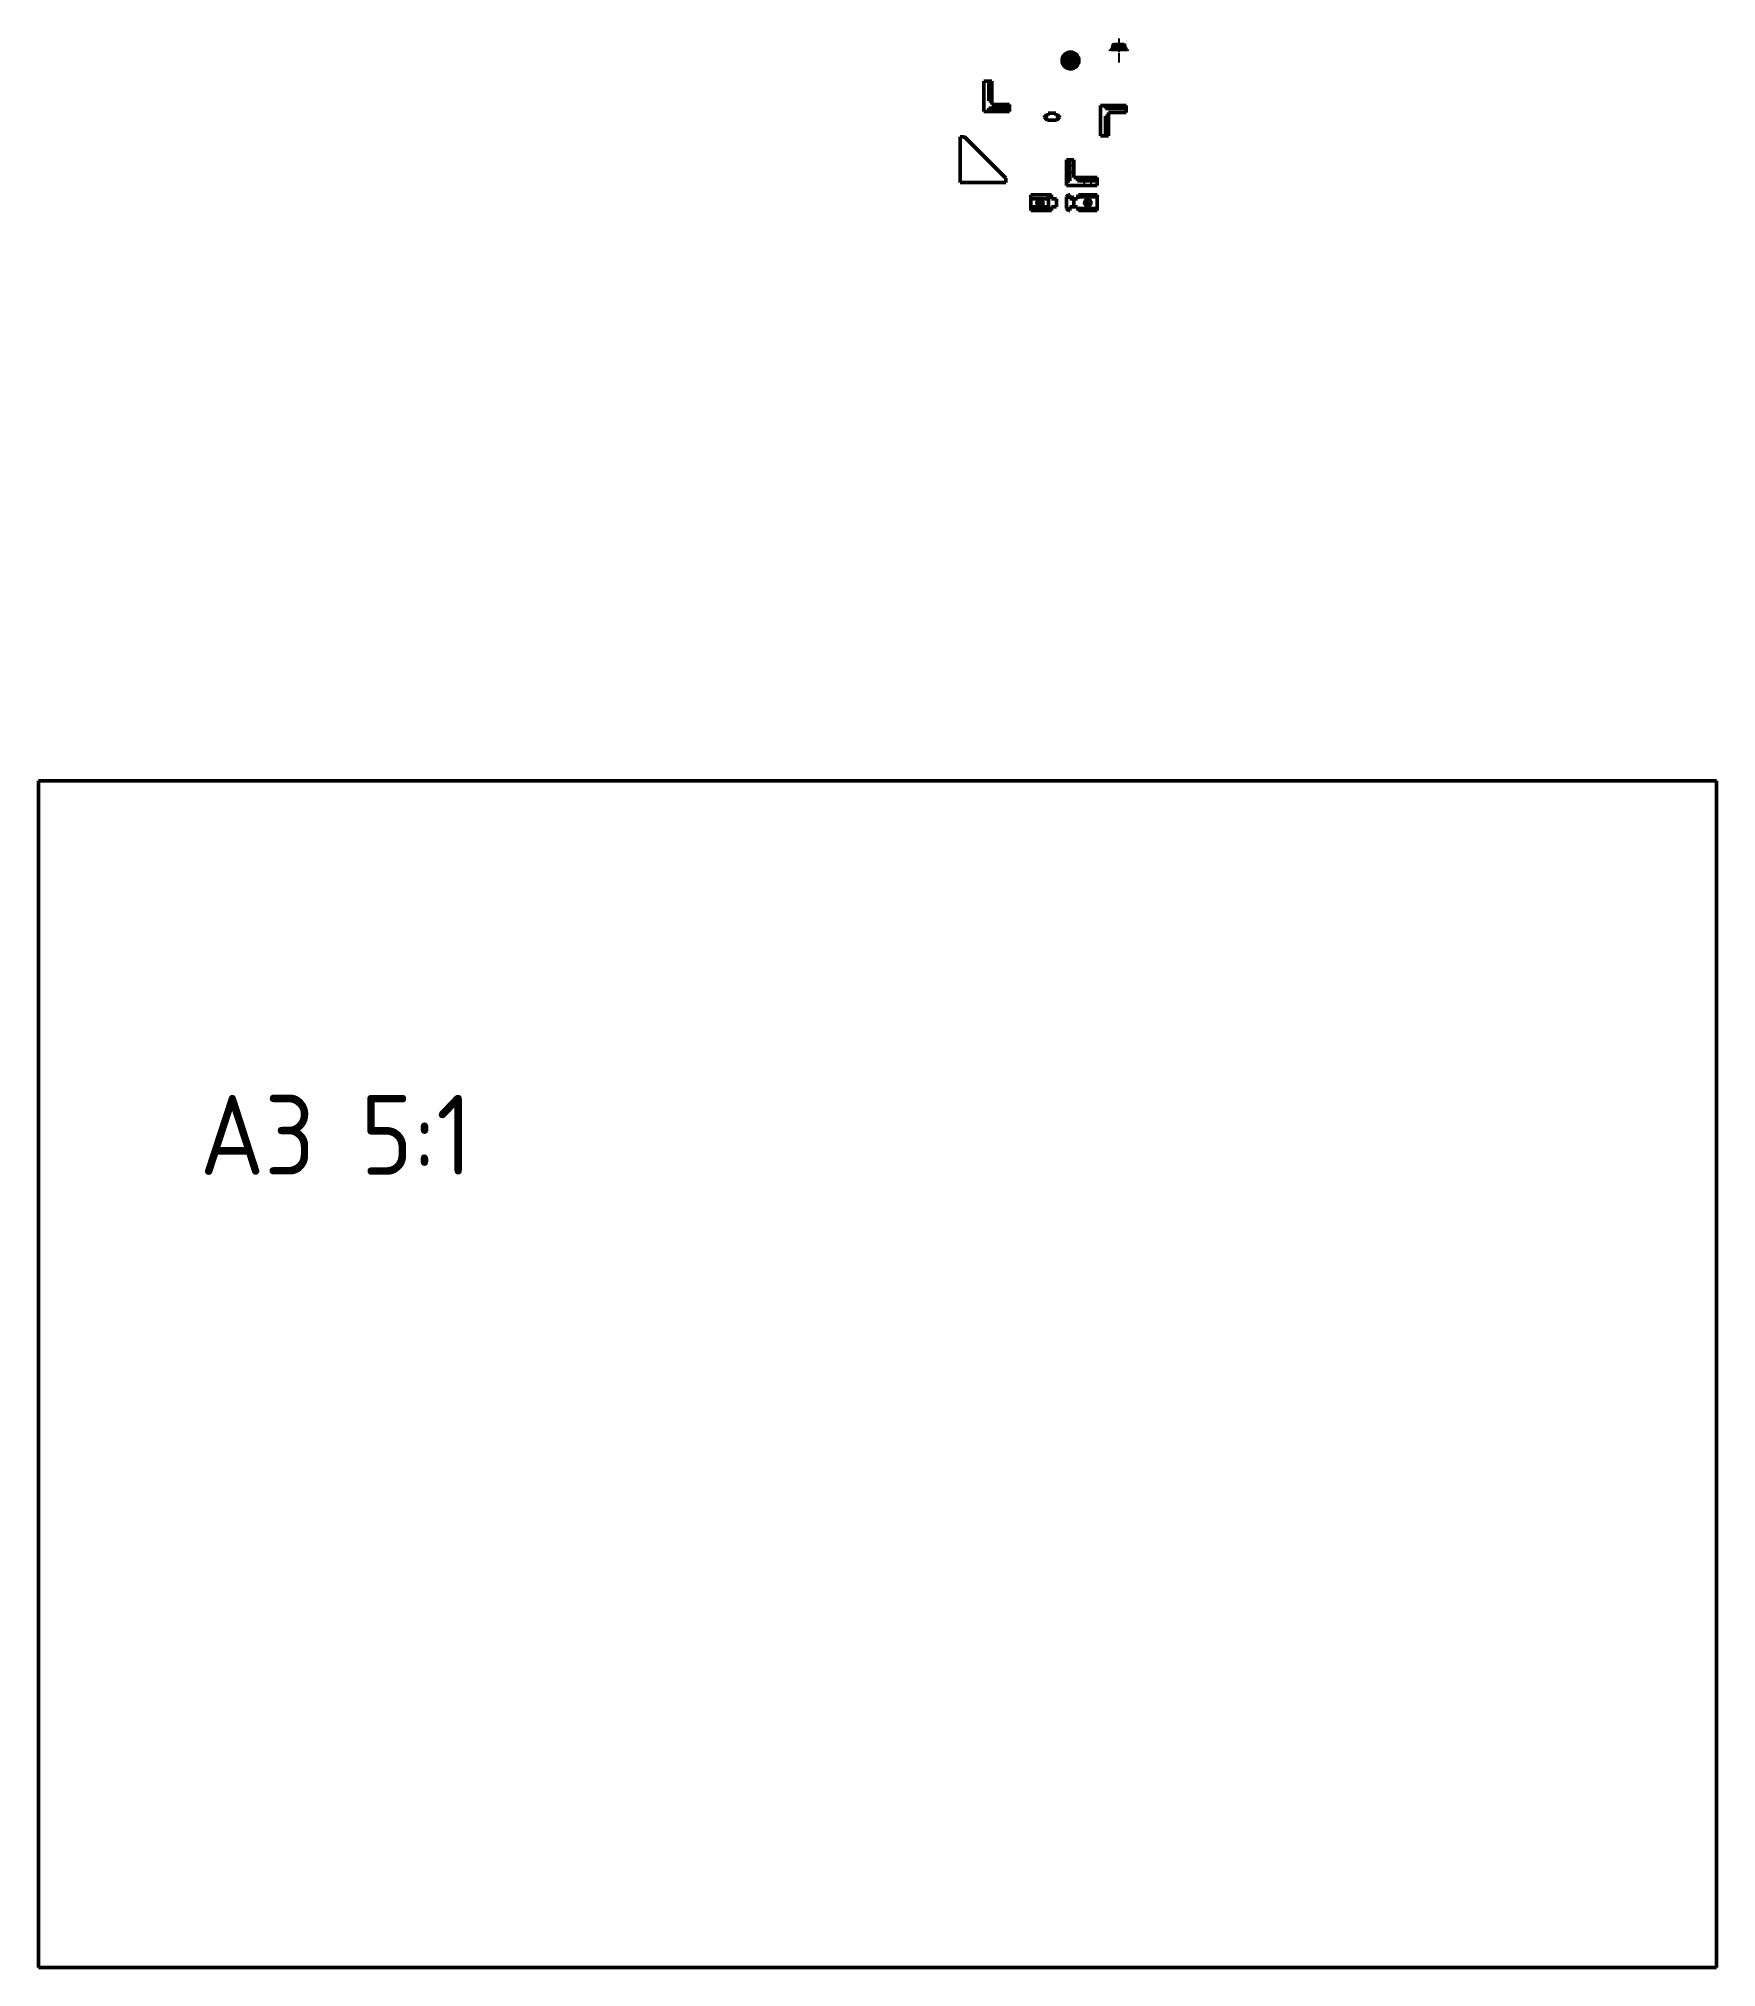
# Model space of a CAD drawing. Header units: millimetres. Extents: x 3537 to 7300, y -380 to 3324.
# Drawn here: x 5200 to 7300, y -380 to 2034 of the extents above; entities that cross this region are included whole.
import ezdxf

# ---------------------------------------------------------------- set-up
doc = ezdxf.new("R2010")
doc.units = ezdxf.units.MM
doc.linetypes.add('AM_ISO08W050', pattern=[18, 12, -1.5, 3, -1.5])
doc.linetypes.add('AM_ISO08W050x2', pattern=[9, 6, -0.75, 1.5, -0.75])
for name, color, linetype, lineweight in [('AM_0', 7, 'Continuous', 50), ('AM_4', 3, 'Continuous', 25), ('AM_7', 4, 'AM_ISO08W050', 25), ('AM_8', 1, 'AM_ISO08W050x2', 25), ('MAIN-1', 7, 'Continuous', 50)]:
    doc.layers.add(name, color=color, linetype=linetype, lineweight=lineweight)
doc.styles.get("Standard").update_dxf_attribs({"font": 'geniso.shx'})

msp = doc.modelspace()

# ---------------------------------------------------------------- texts
at = {"layer": 'AM_0', "insert": (5401.837, 711.618), "char_height": 100, "attachment_point": 1}
msp.add_mtext_dynamic_manual_height_columns('A3 5:1', width=1422.99, gutter_width=12.5, heights=[0], dxfattribs=at)

# ---------------------------------------------------------------- blocks, each defined once
blk = doc.blocks.new('*U16')
at = {"layer": 'AM_0'}
blk.add_arc((0, -0.25), 0.5, 0, 180, dxfattribs=at)
blk = doc.blocks.new('*U17')
at = {"layer": 'AM_0', "color": 0, "linetype": 'ByBlock', "lineweight": -2, "transparency": 16777216}
for p, rotation in [((5194.5, 2209.2), 59.99999999999999), ((5194.5, 2206), 120), ((5197.2, 2204.4), 180), ((5199.9, 2209.2), 300.0000000000001), ((5199.9, 2206), 240)]:
    blk.add_blockref('*U16', p, dxfattribs=dict(at, rotation=rotation))
blk.add_blockref('*U16', (5197.2, 2210.7), dxfattribs=at)
blk = doc.blocks.new('*U18')
at = {"layer": 'AM_0'}
blk.add_arc((1.4, 0), 1.61, 140.8659, 219.134, dxfattribs=at)
blk = doc.blocks.new('*U19')
at = {"layer": 'AM_0', "color": 0, "linetype": 'ByBlock', "lineweight": -2, "transparency": 16777216}
for p, rotation in [((5194.6, 2207.6), 180), ((5195.9, 2209.8), 120), ((5195.9, 2205.3), 239.9999999999999), ((5198.5, 2209.8), 59.99999999999996), ((5198.5, 2205.3), 299.9999999999998)]:
    blk.add_blockref('*U18', p, dxfattribs=dict(at, rotation=rotation))
blk.add_blockref('*U18', (5199.8, 2207.6), dxfattribs=at)

# ---------------------------------------------------------------- linework, layer by layer
at = {"layer": 'AM_0'}
for p, q in [((5199.981, 1104.614), (5199.981, -380.386)), ((7299.981, 1104.614), (5199.981, 1104.614)), ((7299.981, -380.386), (7299.981, 1104.614)), ((5199.981, -380.386), (7299.981, -380.386))]:
    msp.add_line(p, q, dxfattribs=at)
for centre in [(6453.398, 1828.062), (6513.23, 1828.081)]:
    msp.add_circle(centre, 4, dxfattribs=at)
at = {"layer": 'AM_4'}
for centre in [(6453.398, 1828.062), (6513.23, 1828.081)]:
    msp.add_arc(centre, 3, 76.629246, 9.151646, dxfattribs=at)
at = {"layer": 'AM_7'}
for p, q in [((6552.081, 2033.545), (6552.081, 2003.016)), ((6448.673, 1828.062), (6458.189, 1828.062)), ((6453.398, 1823.337), (6453.398, 1832.852)), ((6508.505, 1828.081), (6518.02, 1828.081)), ((6513.23, 1823.355), (6513.23, 1832.871))]:
    msp.add_line(p, q, dxfattribs=at)
at = {"layer": 'AM_8'}
for p, q in [((6495.73, 1874.116), (6486.73, 1874.116)), ((6495.73, 1866.116), (6486.73, 1866.116)), ((6509.23, 1849.616), (6509.23, 1859.616)), ((6517.23, 1849.616), (6517.23, 1859.616)), ((6490.73, 1832.981), (6495.561, 1836.558))]:
    msp.add_line(p, q, dxfattribs=at)
at = {"layer": 'MAIN-1'}
for p, q in [((6484.09, 2006.147), (6481.095, 2006.147)), ((6487.842, 2012.647), (6484.09, 2006.147)), ((6484.09, 2006.147), (6484.365, 2006.624)), ((6484.09, 2006.147), (6487.842, 1999.647)), ((6484.09, 2006.147), (6484.09, 2006.147)), ((6484.366, 2005.668), (6484.09, 2006.147)), ((6484.365, 2006.624), (6484.645, 2007.11)), ((6484.649, 2005.178), (6484.366, 2005.668)), ((6484.645, 2007.11), (6484.932, 2007.606)), ((6484.937, 2004.679), (6484.649, 2005.178)), ((6484.932, 2007.606), (6485.225, 2008.113)), ((6485.23, 2004.172), (6484.937, 2004.679)), ((6485.225, 2008.113), (6485.526, 2008.634)), ((6485.528, 2003.655), (6485.23, 2004.172)), ((6485.526, 2008.634), (6485.832, 2009.164)), ((6485.832, 2003.129), (6485.528, 2003.655)), ((6485.832, 2009.164), (6486.1, 2009.629)), ((6486.1, 2009.629), (6486.404, 2010.155)), ((6486.404, 2010.155), (6486.702, 2010.672)), ((6486.702, 2010.672), (6486.995, 2011.179)), ((6486.995, 2011.179), (6487.283, 2011.678)), ((6487.283, 2011.678), (6487.566, 2012.168)), ((6487.566, 2012.168), (6487.842, 2012.647)), ((6495.348, 2012.647), (6487.842, 2012.647)), ((6487.842, 2012.647), (6487.842, 2012.647)), ((6487.842, 2012.647), (6488.392, 2012.647)), ((6488.392, 2012.647), (6488.958, 2012.647)), ((6488.958, 2012.647), (6489.536, 2012.647)), ((6489.536, 2012.647), (6490.122, 2012.647)), ((6490.122, 2012.647), (6490.718, 2012.647)), ((6490.718, 2012.647), (6491.326, 2012.647)), ((6491.326, 2012.647), (6491.864, 2012.647)), ((6491.595, 2016.647), (6491.595, 2016.647)), ((6491.595, 2009.547), (6491.595, 2009.547)), ((6491.864, 2012.647), (6492.47, 2012.647)), ((6492.47, 2012.647), (6493.067, 2012.647)), ((6493.067, 2012.647), (6493.655, 2012.647)), ((6493.655, 2012.647), (6494.235, 2012.647)), ((6494.235, 2012.647), (6494.8, 2012.647)), ((6494.8, 2012.647), (6495.348, 2012.647)), ((6499.101, 2006.147), (6495.348, 2012.647)), ((6495.348, 2012.647), (6495.348, 2012.647)), ((6495.348, 2012.647), (6495.623, 2012.17)), ((6495.348, 1999.647), (6499.101, 2006.147)), ((6495.623, 2012.17), (6495.904, 2011.684)), ((6495.904, 2011.684), (6496.19, 2011.188)), ((6496.19, 2011.188), (6496.483, 2010.68)), ((6496.483, 2010.68), (6496.784, 2010.159)), ((6496.784, 2010.159), (6497.09, 2009.629)), ((6497.09, 2009.629), (6497.359, 2009.164)), ((6497.359, 2009.164), (6497.662, 2008.638)), ((6497.664, 2003.659), (6497.359, 2003.129)), ((6497.662, 2008.638), (6497.96, 2008.122)), ((6497.965, 2004.18), (6497.664, 2003.659)), ((6497.96, 2008.122), (6498.253, 2007.615)), ((6498.258, 2004.688), (6497.965, 2004.18)), ((6498.253, 2007.615), (6498.542, 2007.115)), ((6498.545, 2005.184), (6498.258, 2004.688)), ((6498.542, 2007.115), (6498.824, 2006.625)), ((6498.825, 2005.67), (6498.545, 2005.184)), ((6498.824, 2006.625), (6499.101, 2006.147)), ((6499.101, 2006.147), (6498.825, 2005.67)), ((6499.101, 2006.147), (6502.095, 2006.147)), ((6499.101, 2006.147), (6499.101, 2006.147)), ((6552.081, 2019.745), (6541.581, 2019.745)), ((6541.581, 2019.745), (6552.081, 2019.745)), ((6541.581, 2018.045), (6541.581, 2019.745)), ((6545.576, 2026.045), (6544.576, 2025.045)), ((6544.852, 2025.305), (6544.576, 2025.045)), ((6544.576, 2025.045), (6544.851, 2025.304)), ((6544.576, 2025.045), (6544.576, 2020.688)), ((6544.851, 2025.304), (6545.132, 2025.534)), ((6545.135, 2025.537), (6544.852, 2025.305)), ((6545.132, 2025.534), (6545.418, 2025.729)), ((6545.423, 2025.732), (6545.135, 2025.537)), ((6545.418, 2025.729), (6545.711, 2025.883)), ((6545.716, 2025.886), (6545.423, 2025.732)), ((6546.318, 2026.045), (6545.576, 2026.045)), ((6545.576, 2026.045), (6546.318, 2026.045)), ((6545.711, 2025.883), (6546.012, 2025.991)), ((6546.014, 2025.991), (6545.716, 2025.886)), ((6546.012, 2025.991), (6546.318, 2026.045)), ((6546.318, 2026.045), (6546.014, 2025.991)), ((6546.318, 2026.045), (6546.587, 2026.045)), ((6546.587, 2026.045), (6546.318, 2026.045)), ((6546.587, 2026.045), (6546.89, 2025.991)), ((6546.892, 2025.991), (6546.587, 2026.045)), ((6546.587, 2026.045), (6551.813, 2026.045)), ((6551.813, 2026.045), (6546.587, 2026.045)), ((6546.89, 2025.991), (6547.188, 2025.886)), ((6547.193, 2025.883), (6546.892, 2025.991)), ((6547.188, 2025.886), (6547.481, 2025.732)), ((6547.486, 2025.729), (6547.193, 2025.883)), ((6547.481, 2025.732), (6547.77, 2025.537)), ((6547.773, 2025.534), (6547.486, 2025.729)), ((6547.77, 2025.537), (6548.052, 2025.305)), ((6548.053, 2025.304), (6547.773, 2025.534)), ((6548.052, 2025.305), (6548.329, 2025.045)), ((6548.329, 2025.045), (6548.053, 2025.304)), ((6548.329, 2025.045), (6548.879, 2025.304)), ((6548.879, 2025.304), (6548.329, 2025.045)), ((6548.329, 2025.045), (6548.329, 2020.688)), ((6548.329, 2025.045), (6548.329, 2020.688)), ((6552.081, 2026.045), (6548.681, 2026.045)), ((6548.879, 2025.304), (6549.444, 2025.536)), ((6549.444, 2025.536), (6548.879, 2025.304)), ((6549.444, 2025.536), (6550.022, 2025.732)), ((6550.022, 2025.732), (6549.444, 2025.536)), ((6550.022, 2025.732), (6550.608, 2025.885)), ((6550.608, 2025.885), (6550.022, 2025.732)), ((6550.608, 2025.885), (6551.205, 2025.991)), ((6551.205, 2025.991), (6550.608, 2025.885)), ((6551.205, 2025.991), (6551.813, 2026.045)), ((6551.813, 2026.045), (6551.205, 2025.991)), ((6551.813, 2026.045), (6552.35, 2026.045)), ((6552.35, 2026.045), (6551.813, 2026.045)), ((6555.481, 2026.045), (6552.081, 2026.045)), ((6552.081, 2018.045), (6552.081, 2026.045)), ((6552.081, 2018.045), (6552.081, 2026.045)), ((6562.581, 2019.745), (6552.081, 2019.745)), ((6552.081, 2019.745), (6552.081, 2018.045)), ((6552.081, 2019.745), (6562.581, 2019.745)), ((6552.081, 2019.745), (6552.081, 2018.045)), ((6552.35, 2026.045), (6552.956, 2025.992)), ((6552.956, 2025.992), (6552.35, 2026.045)), ((6552.35, 2026.045), (6557.576, 2026.045)), ((6552.35, 2026.045), (6557.576, 2026.045)), ((6552.956, 2025.992), (6553.553, 2025.886)), ((6553.553, 2025.886), (6552.956, 2025.992)), ((6553.553, 2025.886), (6554.142, 2025.732)), ((6554.142, 2025.732), (6553.553, 2025.886)), ((6554.142, 2025.732), (6554.722, 2025.534)), ((6554.722, 2025.534), (6554.142, 2025.732)), ((6554.722, 2025.534), (6555.286, 2025.303)), ((6555.286, 2025.303), (6554.722, 2025.534)), ((6555.286, 2025.303), (6555.834, 2025.045)), ((6555.834, 2025.045), (6555.286, 2025.303)), ((6556.111, 2025.305), (6555.834, 2025.045)), ((6555.834, 2025.045), (6556.11, 2025.304)), ((6555.834, 2025.045), (6555.834, 2020.688)), ((6555.834, 2025.045), (6555.834, 2020.688)), ((6556.11, 2025.304), (6556.39, 2025.534)), ((6556.393, 2025.537), (6556.111, 2025.305)), ((6556.39, 2025.534), (6556.677, 2025.729)), ((6556.682, 2025.732), (6556.393, 2025.537)), ((6556.677, 2025.729), (6556.97, 2025.883)), ((6556.975, 2025.886), (6556.682, 2025.732)), ((6556.97, 2025.883), (6557.271, 2025.991)), ((6557.273, 2025.991), (6556.975, 2025.886)), ((6557.271, 2025.991), (6557.576, 2026.045)), ((6557.576, 2026.045), (6557.273, 2025.991)), ((6557.576, 2026.045), (6557.845, 2026.045)), ((6557.845, 2026.045), (6557.576, 2026.045)), ((6557.845, 2026.045), (6558.149, 2025.991)), ((6558.151, 2025.991), (6557.845, 2026.045)), ((6557.845, 2026.045), (6558.587, 2026.045)), ((6558.587, 2026.045), (6557.845, 2026.045)), ((6558.149, 2025.991), (6558.447, 2025.886)), ((6558.452, 2025.883), (6558.151, 2025.991)), ((6558.447, 2025.886), (6558.74, 2025.732)), ((6558.745, 2025.729), (6558.452, 2025.883)), ((6559.587, 2025.045), (6558.587, 2026.045)), ((6558.74, 2025.732), (6559.028, 2025.537)), ((6559.031, 2025.534), (6558.745, 2025.729)), ((6559.028, 2025.537), (6559.311, 2025.305)), ((6559.312, 2025.304), (6559.031, 2025.534)), ((6559.311, 2025.305), (6559.587, 2025.045)), ((6559.587, 2025.045), (6559.312, 2025.304)), ((6559.587, 2025.045), (6559.587, 2020.688)), ((6562.581, 2018.045), (6562.581, 2019.745)), ((6383.235, 1980.249), (6389.235, 1980.249)), ((6383.235, 1980.249), (6389.235, 1980.249)), ((6383.235, 1980.249), (6383.235, 1980.249)), ((6383.235, 1942.249), (6383.235, 1980.249)), ((6383.235, 1980.249), (6383.235, 1942.249)), ((6389.235, 1980.249), (6389.235, 1957.049)), ((6389.235, 1980.249), (6389.235, 1980.249)), ((6389.235, 1980.249), (6389.235, 1955.749)), ((6389.235, 1980.249), (6390.735, 1980.249)), ((6389.235, 1980.249), (6390.735, 1980.249)), ((6389.235, 1980.249), (6389.235, 1980.249)), ((6389.235, 1980.249), (6389.235, 1957.049)), ((6389.235, 1980.249), (6389.235, 1955.749)), ((6390.735, 1980.249), (6390.735, 1957.049)), ((6393.235, 1980.249), (6390.735, 1980.249)), ((6390.735, 1980.249), (6393.235, 1980.249)), ((6390.735, 1980.249), (6390.735, 1957.049)), ((6393.235, 1980.249), (6393.235, 1956.379)), ((6393.235, 1980.249), (6393.235, 1980.249)), ((6393.235, 1980.249), (6393.235, 1956.379)), ((6486.1, 2002.664), (6485.832, 2003.129)), ((6486.406, 2002.134), (6486.1, 2002.664)), ((6486.707, 2001.613), (6486.406, 2002.134)), ((6487, 2001.106), (6486.707, 2001.613)), ((6487.286, 2000.61), (6487, 2001.106)), ((6487.567, 2000.124), (6487.286, 2000.61)), ((6487.842, 1999.647), (6487.567, 2000.124)), ((6487.842, 1999.647), (6495.348, 1999.647)), ((6487.842, 1999.647), (6487.842, 1999.647)), ((6488.392, 1999.647), (6487.842, 1999.647)), ((6488.958, 1999.647), (6488.392, 1999.647)), ((6489.536, 1999.647), (6488.958, 1999.647)), ((6490.122, 1999.647), (6489.536, 1999.647)), ((6490.718, 1999.647), (6490.122, 1999.647)), ((6491.326, 1999.647), (6490.718, 1999.647)), ((6491.864, 1999.647), (6491.326, 1999.647)), ((6491.595, 2002.747), (6491.595, 2002.747)), ((6491.595, 1995.647), (6491.595, 1995.647)), ((6492.47, 1999.647), (6491.864, 1999.647)), ((6493.067, 1999.647), (6492.47, 1999.647)), ((6493.655, 1999.647), (6493.067, 1999.647)), ((6494.235, 1999.647), (6493.655, 1999.647)), ((6494.8, 1999.647), (6494.235, 1999.647)), ((6495.348, 1999.647), (6494.8, 1999.647)), ((6495.624, 2000.125), (6495.348, 1999.647)), ((6495.348, 1999.647), (6495.348, 1999.647)), ((6495.907, 2000.615), (6495.624, 2000.125)), ((6496.195, 2001.115), (6495.907, 2000.615)), ((6496.488, 2001.622), (6496.195, 2001.115)), ((6496.786, 2002.138), (6496.488, 2001.622)), ((6497.09, 2002.664), (6496.786, 2002.138)), ((6497.359, 2003.129), (6497.09, 2002.664)), ((6389.235, 1955.749), (6389.235, 1957.049)), ((6390.735, 1957.049), (6389.235, 1957.049)), ((6390.735, 1957.049), (6389.235, 1957.049)), ((6389.235, 1957.049), (6389.235, 1955.749)), ((6393.235, 1955.749), (6389.235, 1955.749)), ((6393.235, 1955.749), (6389.235, 1955.749)), ((6393.235, 1956.379), (6390.735, 1957.049)), ((6390.735, 1957.049), (6393.235, 1956.379)), ((6393.235, 1956.379), (6393.235, 1955.749)), ((6393.235, 1956.379), (6393.235, 1955.749)), ((6393.235, 1951.249), (6393.235, 1955.749)), ((6393.235, 1951.249), (6393.235, 1955.749)), ((6383.235, 1942.249), (6389.235, 1942.249)), ((6383.235, 1942.249), (6389.235, 1942.249)), ((6383.235, 1942.249), (6383.235, 1942.249)), ((6415.235, 1946.249), (6389.235, 1946.249)), ((6389.235, 1942.249), (6389.235, 1946.249)), ((6389.235, 1946.249), (6390.534, 1946.249)), ((6415.235, 1946.249), (6389.235, 1946.249)), ((6389.235, 1942.249), (6389.235, 1946.249)), ((6390.534, 1946.249), (6389.235, 1946.249)), ((6389.864, 1942.249), (6389.235, 1942.249)), ((6389.864, 1942.249), (6389.235, 1942.249)), ((6389.864, 1942.249), (6390.534, 1944.749)), ((6390.534, 1944.749), (6389.864, 1942.249)), ((6415.235, 1942.249), (6389.864, 1942.249)), ((6415.235, 1942.249), (6389.864, 1942.249)), ((6415.235, 1946.249), (6390.534, 1946.249)), ((6390.534, 1944.749), (6390.534, 1946.249)), ((6390.534, 1944.749), (6390.534, 1946.249)), ((6415.235, 1946.249), (6390.534, 1946.249)), ((6415.235, 1944.749), (6390.534, 1944.749)), ((6415.235, 1944.749), (6390.534, 1944.749)), ((6393.235, 1951.249), (6415.235, 1951.249)), ((6393.235, 1951.249), (6415.235, 1951.249)), ((6393.235, 1951.249), (6393.235, 1951.249)), ((6415.235, 1951.249), (6415.235, 1946.249)), ((6415.235, 1951.249), (6415.235, 1946.249)), ((6415.235, 1951.249), (6415.235, 1951.249)), ((6415.235, 1946.249), (6415.235, 1944.749)), ((6415.235, 1946.249), (6415.235, 1946.249)), ((6415.235, 1946.249), (6415.235, 1944.749)), ((6415.235, 1946.249), (6415.235, 1946.249)), ((6415.235, 1942.249), (6415.235, 1944.749)), ((6415.235, 1944.749), (6415.235, 1942.249)), ((6415.235, 1942.249), (6415.235, 1942.249)), ((6463.571, 1937.308), (6458.921, 1937.308)), ((6458.921, 1937.308), (6458.921, 1935.29)), ((6458.921, 1935.29), (6462.721, 1931.49)), ((6462.721, 1931.49), (6462.721, 1931.49)), ((6462.721, 1931.49), (6474.121, 1931.49)), ((6463.571, 1937.308), (6463.571, 1940.29)), ((6463.571, 1940.29), (6473.271, 1940.29)), ((6473.271, 1937.308), (6473.271, 1940.29)), ((6477.921, 1937.308), (6473.271, 1937.308)), ((6474.121, 1931.49), (6477.921, 1935.29)), ((6474.121, 1931.49), (6474.121, 1931.49)), ((6477.921, 1935.29), (6477.921, 1937.308)), ((6529.181, 1949.865), (6529.181, 1911.865)), ((6529.181, 1949.865), (6535.181, 1949.865)), ((6529.181, 1911.865), (6529.181, 1949.865)), ((6529.181, 1949.865), (6535.181, 1949.865)), ((6529.181, 1949.865), (6529.181, 1949.865)), ((6535.181, 1949.865), (6535.181, 1945.865)), ((6535.81, 1949.865), (6535.181, 1949.865)), ((6535.181, 1949.865), (6535.181, 1945.865)), ((6535.81, 1949.865), (6535.181, 1949.865)), ((6561.181, 1945.865), (6535.181, 1945.865)), ((6535.181, 1945.865), (6536.48, 1945.865)), ((6561.181, 1945.865), (6535.181, 1945.865)), ((6536.48, 1945.865), (6535.181, 1945.865)), ((6535.181, 1936.365), (6535.181, 1935.065)), ((6535.181, 1911.865), (6535.181, 1936.365)), ((6539.181, 1936.365), (6535.181, 1936.365)), ((6535.181, 1935.065), (6535.181, 1936.365)), ((6535.181, 1911.865), (6535.181, 1936.365)), ((6539.181, 1936.365), (6535.181, 1936.365)), ((6535.181, 1911.865), (6535.181, 1935.065)), ((6536.681, 1935.065), (6535.181, 1935.065)), ((6536.681, 1935.065), (6535.181, 1935.065)), ((6535.181, 1911.865), (6535.181, 1935.065)), ((6535.81, 1949.865), (6536.48, 1947.365)), ((6561.181, 1949.865), (6535.81, 1949.865)), ((6561.181, 1949.865), (6535.81, 1949.865)), ((6536.48, 1947.365), (6535.81, 1949.865)), ((6561.181, 1947.365), (6536.48, 1947.365)), ((6536.48, 1947.365), (6536.48, 1945.865)), ((6536.48, 1947.365), (6536.48, 1945.865)), ((6561.181, 1947.365), (6536.48, 1947.365)), ((6561.181, 1945.865), (6536.48, 1945.865)), ((6561.181, 1945.865), (6536.48, 1945.865)), ((6539.181, 1935.735), (6536.681, 1935.065)), ((6536.681, 1935.065), (6539.181, 1935.735)), ((6536.681, 1911.865), (6536.681, 1935.065)), ((6536.681, 1911.865), (6536.681, 1935.065)), ((6539.181, 1940.865), (6561.181, 1940.865)), ((6539.181, 1940.865), (6539.181, 1936.365)), ((6539.181, 1940.865), (6561.181, 1940.865)), ((6539.181, 1940.865), (6539.181, 1940.865)), ((6539.181, 1940.865), (6539.181, 1936.365)), ((6539.181, 1935.735), (6539.181, 1936.365)), ((6539.181, 1935.735), (6539.181, 1936.365)), ((6539.181, 1911.865), (6539.181, 1935.735)), ((6539.181, 1911.865), (6539.181, 1935.735)), ((6561.181, 1949.865), (6561.181, 1947.365)), ((6561.181, 1949.865), (6561.181, 1949.865)), ((6561.181, 1947.365), (6561.181, 1949.865)), ((6561.181, 1945.865), (6561.181, 1947.365)), ((6561.181, 1945.865), (6561.181, 1947.365)), ((6561.181, 1940.865), (6561.181, 1945.865)), ((6561.181, 1945.865), (6561.181, 1945.865)), ((6561.181, 1945.865), (6561.181, 1945.865)), ((6561.181, 1940.865), (6561.181, 1945.865)), ((6561.181, 1940.865), (6561.181, 1940.865)), ((6353.633, 1908.524), (6353.633, 1910.524)), ((6358.933, 1910.524), (6353.633, 1910.524)), ((6353.633, 1910.524), (6353.633, 1908.524)), ((6353.633, 1910.524), (6353.633, 1910.524)), ((6353.633, 1910.524), (6358.933, 1910.524)), ((6353.633, 1853.524), (6353.633, 1908.524)), ((6353.633, 1853.524), (6353.633, 1908.524)), ((6358.933, 1910.524), (6360.933, 1908.524)), ((6360.933, 1908.524), (6358.933, 1910.524)), ((6358.933, 1910.524), (6358.933, 1910.524)), ((6359.633, 1909.824), (6359.633, 1909.824)), ((6359.633, 1909.824), (6409.933, 1859.524)), ((6409.933, 1859.524), (6359.633, 1909.824)), ((6360.933, 1908.524), (6408.633, 1860.824)), ((6408.633, 1860.824), (6360.933, 1908.524)), ((6529.181, 1911.865), (6535.181, 1911.865)), ((6529.181, 1911.865), (6535.181, 1911.865)), ((6529.181, 1911.865), (6529.181, 1911.865)), ((6535.181, 1911.865), (6535.181, 1911.865)), ((6535.181, 1911.865), (6536.681, 1911.865)), ((6535.181, 1911.865), (6536.681, 1911.865)), ((6535.181, 1911.865), (6535.181, 1911.865)), ((6539.181, 1911.865), (6536.681, 1911.865)), ((6536.681, 1911.865), (6539.181, 1911.865)), ((6539.181, 1911.865), (6539.181, 1911.865)), ((6353.633, 1903.724), (6353.633, 1903.724)), ((6353.633, 1903.724), (6353.633, 1903.724)), ((6353.633, 1902.874), (6353.633, 1902.874)), ((6353.633, 1886.718), (6353.633, 1886.718)), ((6353.633, 1886.718), (6353.633, 1886.718)), ((6353.633, 1873.724), (6353.633, 1873.724)), ((6353.633, 1873.724), (6353.633, 1873.724)), ((6353.633, 1868.918), (6353.633, 1868.918)), ((6408.633, 1860.824), (6410.633, 1858.824)), ((6410.633, 1858.824), (6408.633, 1860.824)), ((6409.933, 1859.524), (6409.933, 1859.524)), ((6410.633, 1858.824), (6410.633, 1858.824)), ((6410.633, 1853.524), (6410.633, 1858.824)), ((6410.633, 1858.824), (6410.633, 1853.524)), ((6486.73, 1881.616), (6486.73, 1856.246)), ((6486.73, 1881.616), (6489.23, 1881.616)), ((6486.73, 1881.616), (6486.73, 1881.616)), ((6489.23, 1881.616), (6486.73, 1881.616)), ((6486.73, 1881.616), (6486.73, 1856.246)), ((6489.23, 1881.616), (6489.23, 1856.916)), ((6490.73, 1881.616), (6489.23, 1881.616)), ((6490.73, 1881.616), (6489.23, 1881.616)), ((6489.23, 1881.616), (6489.23, 1856.916)), ((6490.73, 1881.616), (6490.73, 1856.916)), ((6490.73, 1881.616), (6490.73, 1855.616)), ((6495.73, 1881.616), (6490.73, 1881.616)), ((6490.73, 1881.616), (6490.73, 1881.616)), ((6490.73, 1881.616), (6490.73, 1881.616)), ((6495.73, 1881.616), (6490.73, 1881.616)), ((6490.73, 1881.616), (6490.73, 1856.916)), ((6490.73, 1881.616), (6490.73, 1855.616)), ((6495.73, 1859.616), (6495.73, 1881.616)), ((6495.73, 1881.616), (6495.73, 1881.616)), ((6495.73, 1859.616), (6495.73, 1881.616)), ((6495.73, 1859.616), (6500.23, 1859.616)), ((6495.73, 1859.616), (6495.73, 1859.616)), ((6495.73, 1859.616), (6500.23, 1859.616)), ((6500.23, 1859.616), (6500.23, 1855.616)), ((6500.86, 1859.616), (6500.23, 1859.616)), ((6500.86, 1859.616), (6500.23, 1859.616)), ((6500.23, 1859.616), (6500.23, 1855.616)), ((6500.86, 1859.616), (6501.53, 1857.116)), ((6524.73, 1859.616), (6500.86, 1859.616)), ((6524.73, 1859.616), (6500.86, 1859.616)), ((6501.53, 1857.116), (6500.86, 1859.616)), ((6524.73, 1859.616), (6524.73, 1857.116)), ((6524.73, 1859.616), (6524.73, 1859.616)), ((6524.73, 1857.116), (6524.73, 1859.616)), ((6353.633, 1857.718), (6353.633, 1857.718)), ((6353.633, 1857.718), (6353.633, 1857.718)), ((6353.633, 1853.524), (6408.633, 1853.524)), ((6353.633, 1853.524), (6353.633, 1853.524)), ((6408.633, 1853.524), (6353.633, 1853.524)), ((6357.827, 1853.524), (6357.827, 1853.524)), ((6357.827, 1853.524), (6357.827, 1853.524)), ((6369.027, 1853.524), (6369.027, 1853.524)), ((6373.833, 1853.524), (6373.833, 1853.524)), ((6373.833, 1853.524), (6373.833, 1853.524)), ((6386.827, 1853.524), (6386.827, 1853.524)), ((6386.827, 1853.524), (6386.827, 1853.524)), ((6402.983, 1853.524), (6402.983, 1853.524)), ((6403.833, 1853.524), (6403.833, 1853.524)), ((6403.833, 1853.524), (6403.833, 1853.524)), ((6408.633, 1853.524), (6410.633, 1853.524)), ((6408.633, 1853.524), (6410.633, 1853.524)), ((6410.633, 1853.524), (6410.633, 1853.524)), ((6441.898, 1837.812), (6441.898, 1835.312)), ((6441.898, 1837.812), (6441.898, 1837.812)), ((6441.898, 1837.812), (6441.898, 1832.962)), ((6441.898, 1837.812), (6466.599, 1837.812)), ((6441.898, 1837.812), (6466.599, 1837.812)), ((6441.898, 1820.812), (6441.898, 1835.312)), ((6466.398, 1837.812), (6463.898, 1835.312)), ((6466.398, 1837.812), (6463.898, 1835.312)), ((6463.898, 1820.812), (6463.898, 1835.312)), ((6463.898, 1835.312), (6463.898, 1832.962)), ((6463.898, 1835.312), (6463.898, 1835.312)), ((6467.898, 1837.812), (6466.398, 1837.812)), ((6466.398, 1837.812), (6466.398, 1837.812)), ((6466.398, 1837.812), (6466.599, 1837.812)), ((6466.599, 1837.812), (6467.898, 1837.812)), ((6466.599, 1837.812), (6466.599, 1837.812)), ((6467.898, 1837.812), (6467.898, 1832.962)), ((6467.898, 1837.812), (6467.898, 1837.812)), ((6467.898, 1837.812), (6467.898, 1832.962)), ((6486.73, 1856.246), (6489.23, 1856.916)), ((6489.23, 1856.916), (6486.73, 1856.246)), ((6486.73, 1856.246), (6486.73, 1855.616)), ((6486.73, 1856.246), (6486.73, 1855.616)), ((6486.73, 1849.616), (6486.73, 1855.616)), ((6486.73, 1855.616), (6490.73, 1855.616)), ((6486.73, 1855.616), (6490.73, 1855.616)), ((6486.73, 1849.616), (6486.73, 1855.616)), ((6486.73, 1849.616), (6524.73, 1849.616)), ((6524.73, 1849.616), (6486.73, 1849.616)), ((6486.73, 1849.616), (6486.73, 1849.616)), ((6489.23, 1837.831), (6486.73, 1835.331)), ((6489.23, 1837.831), (6486.73, 1835.331)), ((6486.73, 1820.831), (6486.73, 1835.331)), ((6486.73, 1835.331), (6486.73, 1832.981)), ((6486.73, 1835.331), (6486.73, 1835.331)), ((6489.23, 1856.916), (6490.73, 1856.916)), ((6489.23, 1856.916), (6490.73, 1856.916)), ((6490.73, 1837.831), (6489.23, 1837.831)), ((6489.23, 1837.831), (6490.73, 1837.831)), ((6489.23, 1837.831), (6489.23, 1837.831)), ((6490.73, 1855.616), (6490.73, 1856.916)), ((6490.73, 1856.916), (6490.73, 1855.616)), ((6490.73, 1837.831), (6490.73, 1832.981)), ((6490.73, 1837.831), (6490.73, 1837.831)), ((6490.73, 1837.831), (6490.73, 1832.981)), ((6500.23, 1855.616), (6501.53, 1855.616)), ((6524.73, 1855.616), (6500.23, 1855.616)), ((6501.53, 1855.616), (6500.23, 1855.616)), ((6524.73, 1855.616), (6500.23, 1855.616)), ((6501.53, 1837.831), (6500.23, 1832.981)), ((6500.86, 1835.331), (6500.23, 1832.981)), ((6501.53, 1837.831), (6500.86, 1835.331)), ((6524.73, 1835.331), (6500.86, 1835.331)), ((6524.73, 1857.116), (6501.53, 1857.116)), ((6501.53, 1857.116), (6501.53, 1855.616)), ((6524.73, 1857.116), (6501.53, 1857.116)), ((6501.53, 1857.116), (6501.53, 1855.616)), ((6524.73, 1855.616), (6501.53, 1855.616)), ((6524.73, 1855.616), (6501.53, 1855.616)), ((6524.73, 1837.831), (6501.53, 1837.831)), ((6501.53, 1837.831), (6501.53, 1837.831)), ((6524.73, 1837.831), (6501.53, 1837.831)), ((6524.73, 1855.616), (6524.73, 1857.116)), ((6524.73, 1855.616), (6524.73, 1857.116)), ((6524.73, 1855.616), (6524.73, 1855.616)), ((6524.73, 1849.616), (6524.73, 1855.616)), ((6524.73, 1855.616), (6524.73, 1855.616)), ((6524.73, 1849.616), (6524.73, 1855.616)), ((6524.73, 1849.616), (6524.73, 1849.616)), ((6524.73, 1837.831), (6524.73, 1835.331)), ((6524.73, 1837.831), (6524.73, 1837.831)), ((6524.73, 1837.831), (6524.73, 1832.981)), ((6524.73, 1820.831), (6524.73, 1835.331)), ((6441.898, 1832.962), (6441.898, 1832.962)), ((6441.898, 1823.162), (6441.898, 1832.962)), ((6463.898, 1832.962), (6441.898, 1832.962)), ((6441.898, 1832.962), (6463.898, 1832.962)), ((6441.898, 1823.162), (6463.898, 1823.162)), ((6441.898, 1823.162), (6441.898, 1823.162)), ((6463.898, 1823.162), (6441.898, 1823.162)), ((6441.898, 1818.312), (6441.898, 1823.162)), ((6441.898, 1820.812), (6441.898, 1818.312)), ((6441.898, 1818.312), (6466.599, 1818.312)), ((6441.898, 1818.312), (6441.898, 1818.312)), ((6441.898, 1818.312), (6466.599, 1818.312)), ((6463.898, 1823.162), (6463.898, 1832.962)), ((6463.898, 1832.962), (6463.898, 1832.962)), ((6463.898, 1823.162), (6463.898, 1823.162)), ((6463.898, 1820.812), (6463.898, 1823.162)), ((6463.898, 1820.812), (6466.398, 1818.312)), ((6463.898, 1820.812), (6463.898, 1820.812)), ((6463.898, 1820.812), (6466.398, 1818.312)), ((6466.398, 1818.312), (6466.398, 1818.312)), ((6467.898, 1818.312), (6466.398, 1818.312)), ((6466.398, 1818.312), (6466.599, 1818.312)), ((6466.599, 1818.312), (6467.898, 1818.312)), ((6466.599, 1818.312), (6466.599, 1818.312)), ((6473.898, 1832.962), (6467.898, 1832.962)), ((6467.898, 1832.962), (6467.898, 1832.962)), ((6467.898, 1832.962), (6467.898, 1832.962)), ((6473.898, 1832.962), (6467.898, 1832.962)), ((6467.898, 1823.162), (6467.898, 1818.312)), ((6467.898, 1818.312), (6467.898, 1823.162)), ((6467.898, 1823.162), (6467.898, 1823.162)), ((6473.898, 1823.162), (6467.898, 1823.162)), ((6473.898, 1823.162), (6467.898, 1823.162)), ((6467.898, 1823.162), (6467.898, 1823.162)), ((6467.898, 1818.312), (6467.898, 1818.312)), ((6473.898, 1823.162), (6473.898, 1832.962)), ((6473.898, 1832.962), (6473.898, 1832.962)), ((6473.898, 1823.162), (6473.898, 1832.962)), ((6473.898, 1823.162), (6473.898, 1823.162)), ((6486.73, 1832.981), (6486.73, 1832.981)), ((6486.73, 1823.181), (6486.73, 1832.981)), ((6486.73, 1823.181), (6486.73, 1823.181)), ((6486.73, 1820.831), (6486.73, 1823.181)), ((6486.73, 1820.831), (6489.23, 1818.331)), ((6486.73, 1820.831), (6486.73, 1820.831)), ((6486.73, 1820.831), (6489.23, 1818.331)), ((6489.23, 1818.331), (6489.23, 1818.331)), ((6490.73, 1818.331), (6489.23, 1818.331)), ((6489.23, 1818.331), (6490.73, 1818.331)), ((6495.73, 1832.981), (6490.73, 1832.981)), ((6500.23, 1832.981), (6490.73, 1832.981)), ((6490.73, 1832.981), (6490.73, 1832.981)), ((6490.73, 1823.181), (6490.73, 1823.181)), ((6495.73, 1823.181), (6490.73, 1823.181)), ((6490.73, 1823.181), (6500.23, 1823.181)), ((6490.73, 1818.331), (6490.73, 1823.181)), ((6490.73, 1823.181), (6490.73, 1818.331)), ((6490.73, 1818.331), (6490.73, 1818.331)), ((6495.73, 1823.181), (6495.73, 1832.981)), ((6495.73, 1832.981), (6495.73, 1832.981)), ((6495.73, 1823.181), (6495.73, 1832.981)), ((6495.73, 1832.981), (6500.23, 1832.981)), ((6495.73, 1823.181), (6495.73, 1823.181)), ((6495.73, 1823.181), (6500.23, 1823.181)), ((6500.23, 1832.981), (6500.23, 1832.981)), ((6500.23, 1823.181), (6501.53, 1818.331)), ((6500.23, 1823.181), (6500.23, 1823.181)), ((6500.86, 1820.831), (6500.23, 1823.181)), ((6500.86, 1820.831), (6501.53, 1818.331)), ((6524.73, 1820.831), (6500.86, 1820.831)), ((6524.73, 1818.331), (6501.53, 1818.331)), ((6524.73, 1818.331), (6501.53, 1818.331)), ((6501.53, 1818.331), (6501.53, 1818.331)), ((6524.73, 1832.981), (6524.73, 1832.981)), ((6524.73, 1823.181), (6524.73, 1832.981)), ((6524.73, 1818.331), (6524.73, 1823.181)), ((6524.73, 1823.181), (6524.73, 1823.181)), ((6524.73, 1820.831), (6524.73, 1818.331)), ((6524.73, 1818.331), (6524.73, 1818.331))]:
    msp.add_line(p, q, dxfattribs=at)
for centre, radius, start, end in [((6491.595, 2006.147), 10.5, 89.999981, 270.000019), ((6491.595, 2006.147), 10.5, 89.999981, 179.99998), ((6491.595, 2006.147), 10.5, 179.99998, 270.000019), ((6491.595, 2006.147), 6.506, 152.367583, 207.632417), ((6491.595, 2006.147), 6.506, 92.367615, 147.632373), ((6491.595, 2006.147), 3.4, 89.999981, 270.000019), ((6491.595, 2006.147), 3.4, 89.999981, 270.000019), ((6491.595, 2006.147), 10.5, 0, 89.999981), ((6491.595, 2006.147), 10.5, 270.000019, 89.999981), ((6491.595, 2006.147), 3.4, 270.000019, 89.999981), ((6491.595, 2006.147), 3.4, 270.000019, 89.999981), ((6491.595, 2006.147), 10.5, 270.000019, 0), ((6491.595, 2006.147), 6.506, 32.367589, 87.632405), ((6491.595, 2006.147), 6.506, 332.367621, 27.632379), ((6552.081, 1991.642), 30, 104.48848, 110.48729), ((6552.081, 1991.642), 29.287, 82.638104, 97.361916), ((6552.081, 1991.642), 29.287, 82.638104, 97.361916), ((6552.081, 1991.642), 30, 69.512672, 75.51154), ((6491.595, 2006.147), 6.506, 212.367627, 267.632385), ((6491.595, 2006.147), 6.506, 272.367595, 327.632411)]:
    msp.add_arc(centre, radius, start, end, dxfattribs=at)
for centre, major_axis, start_param, end_param in [((6546.452, 1991.642), (0, -29.287), 3.01310304, 3.27008227), ((6546.452, 1991.642), (0, -29.287), 3.01310304, 3.27008227), ((6557.711, 1991.642), (0, 29.287), -0.12848961, 0.12848961), ((6557.711, 1991.642), (0, 29.287), -0.12848961, 0.12848961)]:
    msp.add_ellipse(centre, major_axis=major_axis, ratio=0.5, start_param=start_param, end_param=end_param, dxfattribs=at)

# ---------------------------------------------------------------- block references
at = {"layer": 'AM_0'}
for name in ['*U17', '*U19']:
    msp.add_blockref(name, (1294.407, -201.432), dxfattribs=at)

msp.set_redraw_order([(e.dxf.handle, doc.entitydb.next_handle()) for e in msp.query("TEXT MTEXT ATTDEF DIMENSION ARC_DIMENSION")])  # texts and dimensions are drawn at this point

doc.saveas('drawing.dxf')
